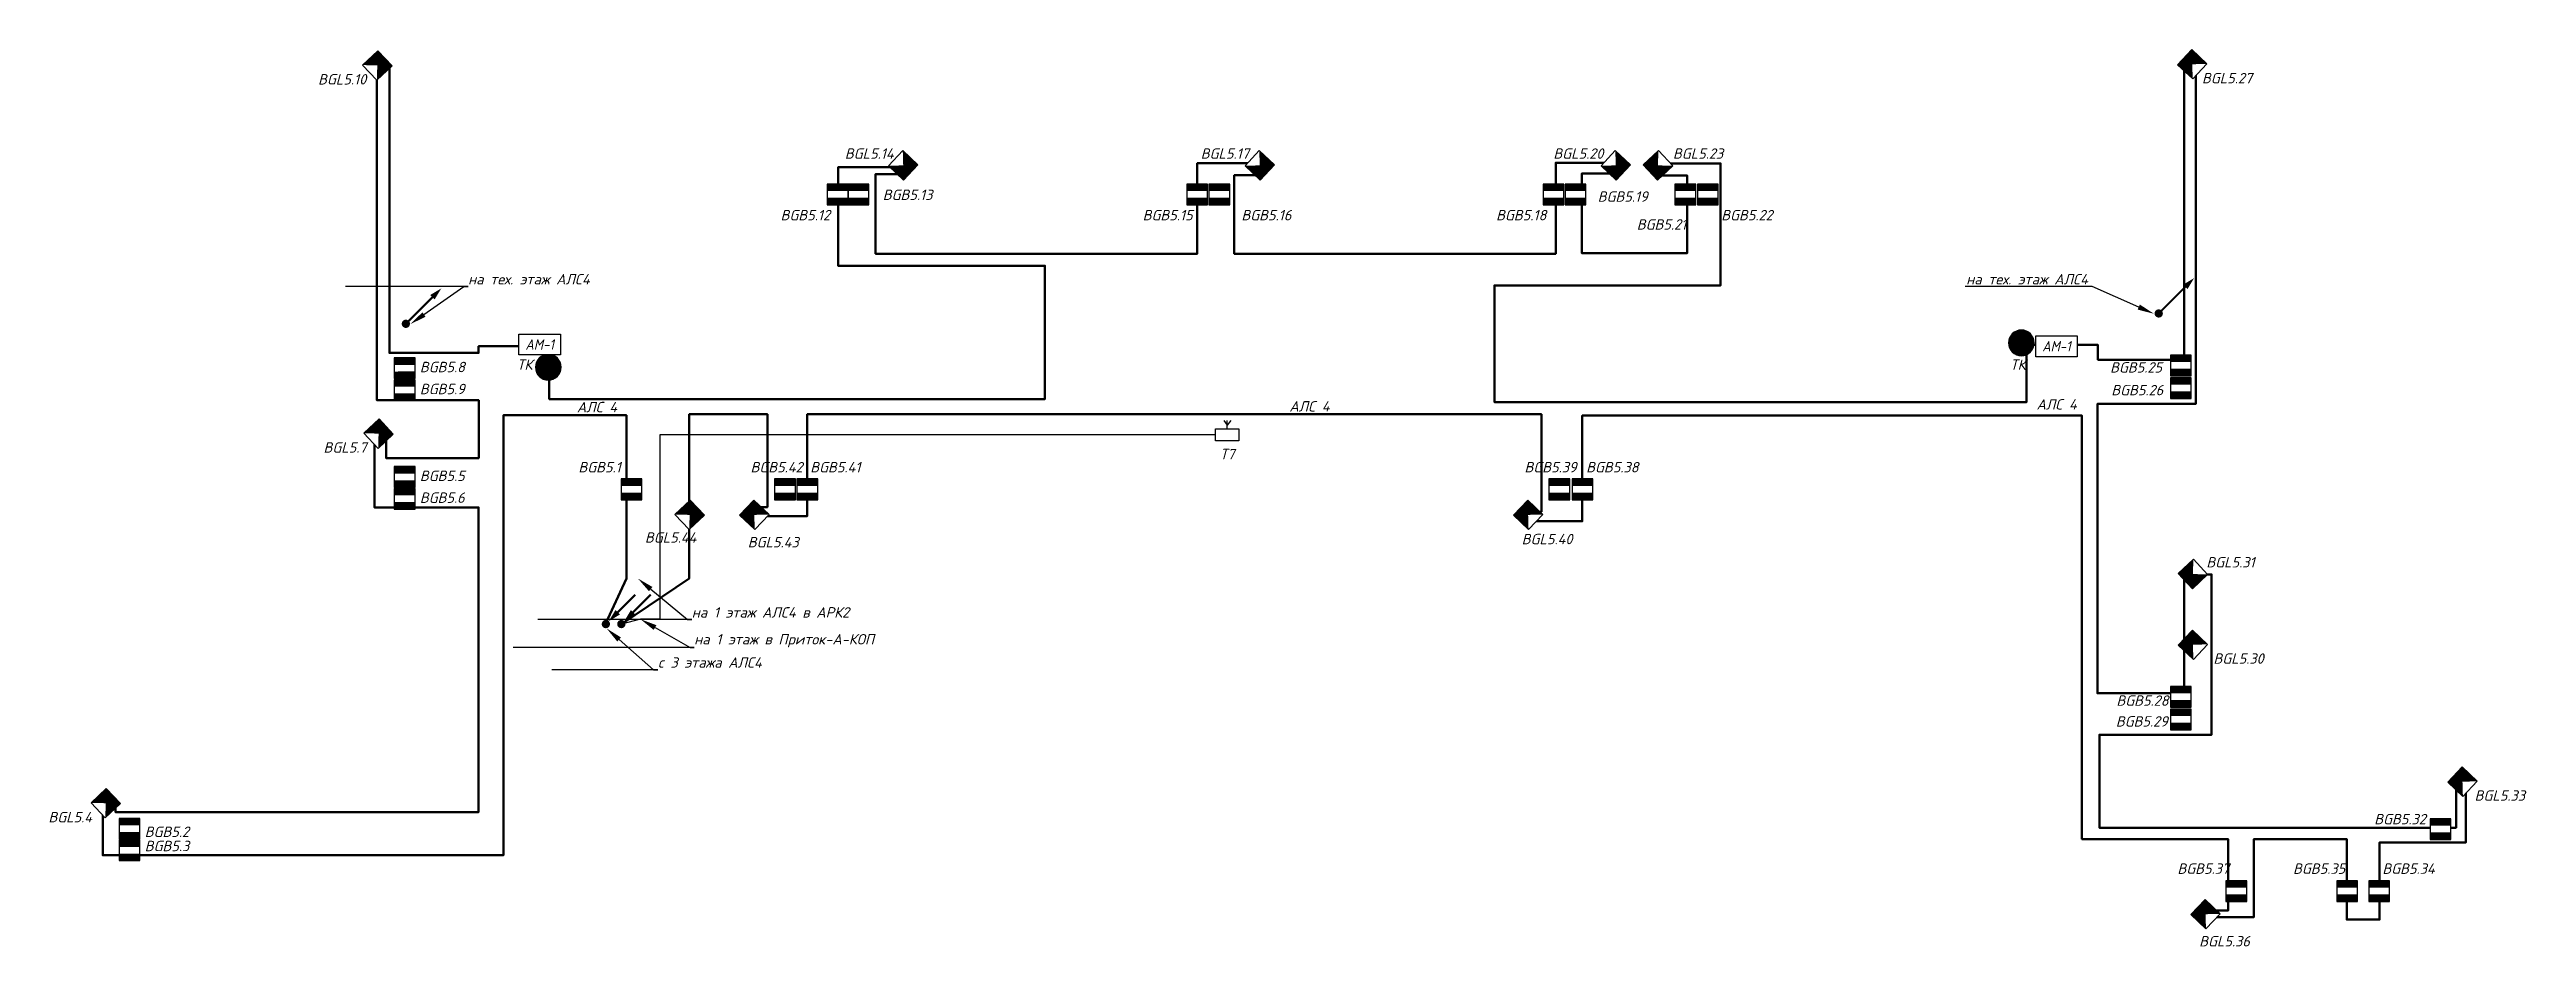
# Model space of a CAD drawing. Extents: x -72636 to 8142370, y -29900 to 852868.
# Drawn here: x 255057 to 314561, y 574661 to 596203 of the extents above; entities that cross this region are included whole.
import ezdxf
from ezdxf import colors
from ezdxf.entities.mleader import LeaderData, LeaderLine
from ezdxf.enums import TextEntityAlignment as Align
from ezdxf.math import Vec2, Vec3

# ---------------------------------------------------------------- set-up
doc = ezdxf.new("R2010")
doc.units = 0
doc.header["$LTSCALE"] = 100
doc.header["$PDMODE"] = 1
doc.header["$PDSIZE"] = 200
for name, color, linetype in [('!!ВОК', 30, 'Continuous'), ('003_ОС', 170, 'Continuous'), ('ODG - ПС', 1, 'Continuous'), ('ODG - Текст', 7, 'Continuous'), ('RC-Позиционные_обозначения', 7, 'Continuous')]:
    doc.layers.add(name, color=color, linetype=linetype)
doc.layers.add('ODG - СОТС', color=7, linetype='Continuous', true_color=0xff5800)
for name, color, linetype, lineweight in [('RC-Извещатели_охранные', 5, 'Continuous', 30), ('RC-Прочее_оборудование', 1, 'Continuous', 30), ('АП_АСУ_ОсновнаяТолстая', 7, 'Continuous', 30), ('Кабельные стояки', 7, 'Continuous', 25), ('текст', 7, 'Continuous', 13)]:
    doc.layers.add(name, color=color, linetype=linetype, lineweight=lineweight)
doc.styles.add('ISOCPEUR', font='isocpeui.ttf', dxfattribs={"height": 250})
doc.linetypes.add('ограждение1', pattern='A,0.25,-0.1,[133,ltypeshp.shx,S=0.1,R=0,X=-0.1,Y=0],-0.1,1', length=1.45)

msp = doc.modelspace()

# ---------------------------------------------------------------- texts
at = {"color": 7, "lineweight": 30, "ltscale": 100, "char_height": 250, "width": 1074.44, "attachment_point": 1, "style": 'ISOCPEUR'}
for insert in [(267725, 587741), (284841, 587758), (302791, 587806)]:
    msp.add_mtext('{\\C256;АЛС 4}', dxfattribs=dict(at, insert=insert))
at = {"layer": 'текст', "color": 7, "char_height": 250, "width": 511.65, "attachment_point": 5, "style": 'ISOCPEUR'}
for s, insert in [('ТК', (266471, 588634)), ('ТК', (302343, 588634)), ('Т7', (283352, 586487))]:
    msp.add_mtext(s, dxfattribs=dict(at, insert=insert))

# ---------------------------------------------------------------- blocks, each defined once
blk = doc.blocks.new('A$C965ac34c')
at = {"layer": '003_ОС', "color": 3, "lineweight": 30, "ltscale": 100}
blk.add_lwpolyline([(0, 284), (560, 284), (560, 0), (0, 0)], close=True, dxfattribs=at)
for points in [[(197, 489), (280, 376)], [(280, 284), (280, 489)], [(363, 489), (280, 376)]]:
    blk.add_lwpolyline(points, dxfattribs=at)
blk = doc.blocks.new('RC-UGO-IOM-02')
at = {"layer": 'RC-Извещатели_охранные'}
blk.add_point((0, 0), dxfattribs=at)
blk.add_wipeout([(2.5, -2.5), (2.5, 2.5), (-2.5, 2.5), (-2.5, -2.5)]).dxf.layer = 'RC-Извещатели_охранные'
blk.add_wipeout([(-2.5, -2.5), (-2.5, 2.5), (2.5, 2.5), (2.5, -2.5)]).dxf.layer = 'RC-Извещатели_охранные'
h = blk.add_hatch(color=256, dxfattribs=at)
h.dxf.hatch_style = 1
h.paths.add_polyline_path([(2.5, 0.8), (2.5, 2.51), (-2.5, 2.5), (-2.5, 0.8)])
h = blk.add_hatch(color=256, dxfattribs=at)
h.dxf.hatch_style = 1
h.paths.add_polyline_path([(2.5, -2.5), (2.5, -0.79), (-2.5, -0.8), (-2.5, -2.5)])
blk.add_lwpolyline([(-2.5, -2.5), (2.5, -2.5), (2.5, 2.5), (-2.5, 2.5)], close=True, dxfattribs=at)
at = {"layer": 'RC-Извещатели_охранные', "style": 'ISOCPEUR'}
blk.add_attdef('PSTN', text='', height=2.5, dxfattribs=at).set_placement((0.98, 2.6), align=Align.BOTTOM_LEFT)
blk = doc.blocks.new('RC-UGO-IOPO-02')
blk.add_wipeout([(2.5, -2.5), (2.5, 2.5), (-2.5, 2.5), (-2.5, -2.5)])
blk.add_wipeout([(-2.5, -2.5), (-2.5, 2.5), (2.5, 2.5), (2.5, -2.5)])
h = blk.add_hatch(color=256)
h.dxf.hatch_style = 1
h.paths.add_polyline_path([(2.5, -2.5), (0, 0), (2.5, 2.5), (-2.5, 2.5), (-2.5, -2.5)])
blk.add_lwpolyline([(-2.5, -2.5), (2.5, -2.5), (2.5, 2.5), (-2.5, 2.5)], close=True)
at = {"style": 'ISOCPEUR'}
blk.add_attdef('PSTN', text='', height=2.5, dxfattribs=at).set_placement((0.98, 2.6), align=Align.BOTTOM_LEFT)
blk = doc.blocks.new('*U34')
at = {"layer": 'ODG - ПС'}
h = blk.add_hatch(color=20, dxfattribs=at)
h.dxf.hatch_style = 1
h.set_gradient(color1=(255, 88, 0), color2=(255, 96, 10), one_color=1, tint=0.52, name='CYLINDER')
h.paths.add_polyline_path([(75, 0, 1), (-75, 0, 1)])
at = {"layer": 'ODG - СОТС', "lineweight": 30}
h = blk.add_hatch(color=7, dxfattribs=at)
h.dxf.hatch_style = 1
h.set_gradient(color1=(255, 255, 255), one_color=1, tint=1, name='INVCYLINDER')
h.paths.add_polyline_path([(-150, 0, 1), (150, 0, 1)])
h.paths.add_polyline_path([(75, 0, -1), (-75, 0, -1)], flags=16)
for radius in [150, 75]:
    blk.add_circle((0, 0), radius, dxfattribs=at)
at = {"layer": 'ODG - Текст', "style": 'ISOCPEUR', "oblique": 15, "width": 0.8}
blk.add_attdef('НОМЕР', text='', height=250, dxfattribs=at).set_placement((0, 325), align=Align.MIDDLE_CENTER)
blk = doc.blocks.new('RC-UGO-AM-01')
blk.add_wipeout([(-4.99, 2.5), (4.99, 2.5), (4.99, -2.5), (-4.99, -2.49)])
blk.add_point((0, 0))
blk.add_wipeout([(4.99, 2.5), (4.99, -2.5), (-4.99, -2.5), (-4.99, 2.5)])
blk.add_wipeout([(-4.99, -2.5), (-4.99, 2.5), (4.99, 2.5), (4.99, -2.5)])
blk.add_lwpolyline([(-4.99, 2.5), (4.99, 2.5), (4.99, -2.5), (-4.99, -2.5), (-4.99, 2.5)], close=True)
blk.add_lwpolyline([(-4.99, 2.5), (-4.99, 2.5)])
blk.add_lwpolyline([(-4.99, 2.5), (-4.99, 2.5)])
at = {"ltscale": 100, "style": 'ISOCPEUR', "width": 0.9}
blk.add_text('АМ-1', height=2.5, dxfattribs=at).set_placement((0, 0), align=Align.MIDDLE)
at = {"style": 'ISOCPEUR'}
blk.add_attdef('PSTN', text='', height=2.5, dxfattribs=at).set_placement((2.32, 2.4), align=Align.BOTTOM_LEFT)
blk = doc.blocks.new('*U65')
blk.add_hatch(color=256).paths.add_polyline_path([(-0.71, -0.71, 1), (0.71, 0.71, 1)])
at = {"const_width": 0.5}
blk.add_lwpolyline([(2.83, 2.83), (7.07, 7.07)], dxfattribs=at)
blk.add_lwpolyline([(0.71, 0.71, 0, 1.5, 0), (2.83, 2.83, 2, 2, 0)], format="xyseb")
blk = doc.blocks.new('*U64')
blk.add_hatch(color=256).paths.add_polyline_path([(-0.71, -0.71, 1), (0.71, 0.71, 1)])
at = {"const_width": 0.5}
blk.add_lwpolyline([(0.5, 0.5), (6.38, 6.38)], dxfattribs=at)
blk.add_lwpolyline([(8.5, 8.5, 0, 1.5, 0), (6.38, 6.38, 2, 2, 0)], format="xyseb")

# ---------------------------------------------------------------- linework, layer by layer
at = {"layer": '!!ВОК', "color": 3, "linetype": 'ограждение1', "lineweight": 50, "ltscale": 500}
msp.add_lwpolyline([(268412, 582406), (268917, 583502), (268917, 587419), (265959, 587419), (265959, 576850), (256337, 576850), (256337, 578176), (256640, 578176), (256640, 577887), (265364, 577887), (265364, 585207), (262862, 585207), (262862, 587034), (263144, 587034), (263144, 586389), (265368, 586389), (265368, 587780), (262922, 587780), (262922, 595815), (263223, 595815), (263223, 588918), (265365, 588918), (265365, 589076), (267063, 589076), (267063, 587807), (278968, 587807), (278968, 591010), (274001, 591010), (274001, 593374), (275693, 593374), (275693, 593212), (274903, 593212), (274903, 591297), (282628, 591297), (282628, 593471), (284231, 593471), (284231, 593185), (283518, 593185), (283518, 591297), (291240, 591297), (291240, 593485), (292811, 593485), (292811, 593226), (291872, 593226), (291872, 591310), (294395, 591310), (294395, 593179), (293639, 593179), (293639, 593469), (295202, 593469), (295202, 590538), (289770, 590538), (289770, 587736), (302552, 587736), (302552, 589109), (304267, 589109), (304267, 588752), (306336, 588752), (306336, 595914), (306618, 595914), (306618, 587691), (304253, 587691), (304253, 580744), (306339, 580744), (306339, 583598), (306997, 583598), (306997, 579746), (304303, 579746), (304303, 577511), (312870, 577511), (312870, 578632), (313105, 578632), (313105, 577159), (311034, 577159), (311034, 575307), (310244, 575307), (310244, 577241), (308012, 577241), (308012, 575368), (306726, 575368), (306726, 575523), (307394, 575523), (307394, 577241), (303883, 577241), (303883, 587413), (291877, 587413), (291877, 584872), (290408, 584872), (290408, 585100), (290896, 585100), (290896, 587445), (273260, 587445), (273260, 584998), (271859, 584998), (271859, 585215), (272302, 585215), (272302, 587445), (270426, 587445), (270426, 583499), (268794, 582404)], dxfattribs=at)
at = {"color": 4, "ltscale": 100}
msp.add_lwpolyline([(283070, 586950), (269717, 586950), (269717, 582519), (269257, 582519), (268794, 582404)], dxfattribs=at)

# ---------------------------------------------------------------- block references
at = {"color": 5, "lineweight": 30, "xscale": -2.054613688905472, "yscale": 2.054613688905472, "zscale": 2.054613688905472, "rotation": 180}
for p in [(302427, 589157), (267039, 588574)]:
    msp.add_blockref('*U34', p, dxfattribs=at)
msp.add_blockref('A$C965ac34c', (283070, 586808))
at = {"layer": 'Кабельные стояки', "color": 5, "xscale": 100, "yscale": 100, "zscale": 100}
for name, p in [('*U64', (263617, 589616)), ('*U64', (305727, 589864)), ('*U65', (268422, 582404)), ('*U65', (268794, 582404))]:
    msp.add_blockref(name, p, dxfattribs=at)

msp.set_redraw_order([(e.dxf.handle, doc.entitydb.next_handle()) for e in msp.query("TEXT MTEXT ATTDEF DIMENSION ARC_DIMENSION")])  # texts and dimensions are drawn at this point

# ---------------------------------------------------------------- leaders
at = {"layer": 'АП_АСУ_ОсновнаяТолстая'}
ml = msp.add_multileader_mtext('Standard', dxfattribs=at)
ml.set_content('на тех. этаж АЛС4', color=256, style='ISOCPEUR')
ml.set_leader_properties()
ml.build(insert=Vec2(0, 0))
ml.multileader.update_dxf_attribs({"text_left_attachment_type": 6, "text_right_attachment_type": 6, "dogleg_length": 100, "arrow_head_size": 400})
ctx = ml.context
ctx.base_point, ctx.char_height, ctx.arrow_head_size, ctx.landing_gap_size, ctx.plane_origin = Vec3(300800, 590511, 0), 250, 400, 0, Vec3(310233, 580352, 0)
ctx.left_attachment, ctx.right_attachment, ctx.text_align_type = 6, 6, 2
notes = []
notes.append((ctx, [(0, (1, 1, 0), (304125, 590511, 0), (-1, 0), 100, [(0, [(305614, 589856, 0)], 0, [])])]))
ctx.mtext.insert, ctx.mtext.width, ctx.mtext.alignment, ctx.mtext.flow_direction = Vec3(304025, 590811, 0), 4570.65, 3, 5
ml = msp.add_multileader_mtext('Standard', dxfattribs=at)
ml.set_content('на 1 этаж АЛС4 в АРК2', color=256, style='ISOCPEUR')
ml.set_leader_properties()
ml.build(insert=Vec2(0, 0))
ml.multileader.update_dxf_attribs({"text_left_attachment_type": 6, "text_right_attachment_type": 6, "dogleg_length": 100, "arrow_head_size": 400})
ctx = ml.context
ctx.base_point, ctx.char_height, ctx.arrow_head_size, ctx.landing_gap_size, ctx.plane_origin = Vec3(270486, 582510, 0), 250, 400, 0, Vec3(279744, 572351, 0)
ctx.left_attachment, ctx.right_attachment = 6, 6
notes.append((ctx, [(1, (1, 1, 0), (270386, 582510, 0), (1, 0), 100, [(0, [(269191, 583499, 0)], 0, [])])]))
ctx.mtext.insert, ctx.mtext.width, ctx.mtext.flow_direction = Vec3(270486, 582810, 0), 4570.65, 5
ml = msp.add_multileader_mtext('Standard', dxfattribs=at)
ml.set_content('на 1 этаж в Приток-А-КОП', color=256, style='ISOCPEUR')
ml.set_leader_properties()
ml.build(insert=Vec2(0, 0))
ml.multileader.update_dxf_attribs({"text_left_attachment_type": 6, "text_right_attachment_type": 6, "dogleg_length": 100, "arrow_head_size": 400})
ctx = ml.context
ctx.base_point, ctx.char_height, ctx.arrow_head_size, ctx.landing_gap_size, ctx.plane_origin = Vec3(270544, 581839, 0), 250, 400, 0, Vec3(279497, 574077, 0)
ctx.left_attachment, ctx.right_attachment = 6, 6
notes.append((ctx, [(1, (1, 1, 0), (270444, 581839, 0), (1, 0), 100, [(0, [(269257, 582519, 0)], 0, [])])]))
ctx.mtext.insert, ctx.mtext.width, ctx.mtext.flow_direction = Vec3(270544, 582164, 0), 4570.65, 5
ml = msp.add_multileader_mtext('Standard', dxfattribs=at)
ml.set_content('c 3 этажа АЛС4 ', color=256, style='ISOCPEUR')
ml.set_leader_properties()
ml.build(insert=Vec2(0, 0))
ml.multileader.update_dxf_attribs({"text_left_attachment_type": 6, "text_right_attachment_type": 6, "dogleg_length": 100, "arrow_head_size": 400})
ctx = ml.context
ctx.base_point, ctx.char_height, ctx.arrow_head_size, ctx.landing_gap_size, ctx.plane_origin = Vec3(269667, 581307, 0), 250, 400, 0, Vec3(276577, 568582, 0)
ctx.left_attachment, ctx.right_attachment = 6, 6
notes.append((ctx, [(1, (1, 1, 0), (269567, 581307, 0), (1, 0), 100, [(0, [(268440, 582299, 0)], 0, [])])]))
ctx.mtext.insert, ctx.mtext.width, ctx.mtext.flow_direction = Vec3(269667, 581607, 0), 2622.39, 5
for ctx, leaders in notes:
    for number, flags, end, landing, length, lines in leaders:
        leader = LeaderData()
        leader.index, (leader.has_last_leader_line, leader.has_dogleg_vector, leader.attachment_direction) = number, flags
        leader.last_leader_point, leader.dogleg_vector, leader.dogleg_length = Vec3(end), Vec3(landing), length
        for number, points, colour, breaks in lines:
            line = LeaderLine()
            line.index, line.vertices, line.color, line.breaks = number, Vec3.list(points), colors.encode_raw_color(colour), breaks
            leader.lines.append(line)
        ctx.leaders.append(leader)

# ---------------------------------------------------------------- next in the draw order: block references
at = {"layer": 'RC-Извещатели_охранные', "lineweight": 30, "ltscale": 30}
ref = msp.add_blockref('RC-UGO-IOPO-02', (262931, 595820), dxfattribs=dict(at, xscale=-100, yscale=100, zscale=100, rotation=43.33003864767731))
ref.add_attrib('PSTN', 'BGL5.10', dxfattribs={"layer": 'RC-Позиционные_обозначения', "height": 250, "style": 'ISOCPEUR'}).set_placement((262088, 595288), align=Align.BOTTOM_CENTER)
ref = msp.add_blockref('RC-UGO-IOPO-02', (306533, 595849), dxfattribs=dict(at, xscale=100, yscale=100, zscale=100, rotation=316.6699613523227))
ref.add_attrib('PSTN', 'BGL5.27', dxfattribs={"layer": 'RC-Позиционные_обозначения', "height": 250, "style": 'ISOCPEUR'}).set_placement((307370, 595317), align=Align.BOTTOM_CENTER)
at = {"layer": 'RC-Извещатели_охранные', "color": 1, "lineweight": 30, "ltscale": 30}
ref = msp.add_blockref('RC-UGO-IOM-02', (273989, 592722), dxfattribs=dict(at, xscale=100, yscale=100, zscale=100))
ref.add_attrib('PSTN', 'BGB5.12', (272619, 592101), dxfattribs={"layer": 'RC-Позиционные_обозначения', "height": 250, "style": 'ISOCPEUR'})
ref = msp.add_blockref('RC-UGO-IOM-02', (282625, 592722), dxfattribs=dict(at, xscale=100, yscale=100, zscale=100))
ref.add_attrib('PSTN', 'BGB5.15', (281318, 592101), dxfattribs={"layer": 'RC-Позиционные_обозначения', "height": 250, "style": 'ISOCPEUR'})
ref = msp.add_blockref('RC-UGO-IOM-02', (291186, 592722), dxfattribs=dict(at, xscale=100, yscale=100, zscale=100))
ref.add_attrib('PSTN', 'BGB5.18', (289809, 592101), dxfattribs={"layer": 'RC-Позиционные_обозначения', "height": 250, "style": 'ISOCPEUR'})
ref = msp.add_blockref('RC-UGO-IOM-02', (263587, 588550), dxfattribs=dict(at, xscale=100, yscale=100, zscale=100))
ref.add_attrib('PSTN', 'BGB5.8', (263954, 588453), dxfattribs={"layer": 'RC-Позиционные_обозначения', "height": 250, "style": 'ISOCPEUR'})
ref = msp.add_blockref('RC-UGO-IOM-02', (306257, 588615), dxfattribs=dict(at, xscale=100, yscale=100, zscale=100))
ref.add_attrib('PSTN', 'BGB5.25', (304559, 588444), dxfattribs={"layer": 'RC-Позиционные_обозначения', "height": 250, "style": 'ISOCPEUR'})
at = {"layer": 'RC-Извещатели_охранные', "lineweight": 30, "ltscale": 30}
ref = msp.add_blockref('RC-UGO-IOPO-02', (262962, 586978), dxfattribs=dict(at, xscale=-100, yscale=100, zscale=100, rotation=43.33003864767731))
ref.add_attrib('PSTN', 'BGL5.7', dxfattribs={"layer": 'RC-Позиционные_обозначения', "height": 250, "style": 'ISOCPEUR'}).set_placement((262157, 586446), align=Align.BOTTOM_CENTER)
at = {"layer": 'RC-Извещатели_охранные', "color": 1, "lineweight": 30, "ltscale": 30}
ref = msp.add_blockref('RC-UGO-IOM-02', (263587, 585937), dxfattribs=dict(at, xscale=100, yscale=100, zscale=100))
ref.add_attrib('PSTN', 'BGB5.5', (263954, 585840), dxfattribs={"layer": 'RC-Позиционные_обозначения', "height": 250, "style": 'ISOCPEUR'})
ref = msp.add_blockref('RC-UGO-IOM-02', (269036, 585639), dxfattribs=dict(at, xscale=100, yscale=100, zscale=100))
ref.add_attrib('PSTN', 'BGB5.1', (267762, 586047), dxfattribs={"layer": 'RC-Позиционные_обозначения', "height": 250, "style": 'ISOCPEUR'})
ref = msp.add_blockref('RC-UGO-IOM-02', (272725, 585639), dxfattribs=dict(at, xscale=100, yscale=100, zscale=100))
ref.add_attrib('PSTN', 'BGB5.42', (271897, 586047), dxfattribs={"layer": 'RC-Позиционные_обозначения', "height": 250, "style": 'ISOCPEUR'})
ref = msp.add_blockref('RC-UGO-IOM-02', (291329, 585639), dxfattribs=dict(at, xscale=100, yscale=100, zscale=100))
ref.add_attrib('PSTN', 'BGB5.39', (290490, 586047), dxfattribs={"layer": 'RC-Позиционные_обозначения', "height": 250, "style": 'ISOCPEUR'})
at = {"layer": 'RC-Извещатели_охранные', "lineweight": 30, "ltscale": 30}
ref = msp.add_blockref('RC-UGO-IOPO-02', (306549, 583606), dxfattribs=dict(at, xscale=-100, yscale=100, zscale=100, rotation=223.3300386476773))
ref.add_attrib('PSTN', 'BGL5.31', dxfattribs={"layer": 'RC-Позиционные_обозначения', "height": 250, "style": 'ISOCPEUR'}).set_placement((307452, 583688), align=Align.BOTTOM_CENTER)
ref = msp.add_blockref('RC-UGO-IOPO-02', (306549, 581907), dxfattribs=dict(at, xscale=100, yscale=100, zscale=100, rotation=316.6699613523227))
ref.add_attrib('PSTN', 'BGL5.30', dxfattribs={"layer": 'RC-Позиционные_обозначения', "height": 250, "style": 'ISOCPEUR'}).set_placement((307645, 581375), align=Align.BOTTOM_CENTER)
at = {"layer": 'RC-Извещатели_охранные', "color": 1, "lineweight": 30, "ltscale": 30}
ref = msp.add_blockref('RC-UGO-IOM-02', (306257, 580657), dxfattribs=dict(at, xscale=100, yscale=100, zscale=100))
ref.add_attrib('PSTN', 'BGB5.28', (304710, 580441), dxfattribs={"layer": 'RC-Позиционные_обозначения', "height": 250, "style": 'ISOCPEUR'})
at = {"layer": 'RC-Извещатели_охранные', "lineweight": 30, "ltscale": 30}
ref = msp.add_blockref('RC-UGO-IOPO-02', (313024, 578618), dxfattribs=dict(at, xscale=100, yscale=100, zscale=100, rotation=316.6699613523227))
ref.add_attrib('PSTN', 'BGL5.33', dxfattribs={"layer": 'RC-Позиционные_обозначения', "height": 250, "style": 'ISOCPEUR'}).set_placement((313921, 578086), align=Align.BOTTOM_CENTER)
at = {"layer": 'RC-Извещатели_охранные', "color": 1, "lineweight": 30, "ltscale": 30}
ref = msp.add_blockref('RC-UGO-IOM-02', (312494, 577480), dxfattribs=dict(at, xscale=100, yscale=100, zscale=100))
ref.add_attrib('PSTN', 'BGB5.32', (310904, 577595), dxfattribs={"layer": 'RC-Позиционные_обозначения', "height": 250, "style": 'ISOCPEUR'})
ref = msp.add_blockref('RC-UGO-IOM-02', (256977, 577487), dxfattribs=dict(at, xscale=100, yscale=100, zscale=100))
ref.add_attrib('PSTN', 'BGB5.2', (257344, 577291), dxfattribs={"layer": 'RC-Позиционные_обозначения', "height": 250, "style": 'ISOCPEUR'})
ref = msp.add_blockref('RC-UGO-IOM-02', (307590, 575990), dxfattribs=dict(at, xscale=100, yscale=100, zscale=100))
ref.add_attrib('PSTN', 'BGB5.37', (306176, 576405), dxfattribs={"layer": 'RC-Позиционные_обозначения', "height": 250, "style": 'ISOCPEUR'})
ref = msp.add_blockref('RC-UGO-IOM-02', (310252, 575990), dxfattribs=dict(at, xscale=100, yscale=100, zscale=100))
ref.add_attrib('PSTN', 'BGB5.35', (308954, 576405), dxfattribs={"layer": 'RC-Позиционные_обозначения', "height": 250, "style": 'ISOCPEUR'})
at = {"layer": 'RC-Прочее_оборудование', "lineweight": 30, "ltscale": 30, "xscale": 100, "yscale": 100, "zscale": 100}
for p in [(266833, 589119), (303271, 589076)]:
    msp.add_blockref('RC-UGO-AM-01', p, dxfattribs=at)

# ---------------------------------------------------------------- next in the draw order: block references
at = {"layer": 'RC-Извещатели_охранные', "color": 1, "lineweight": 30, "ltscale": 30}
ref = msp.add_blockref('RC-UGO-IOM-02', (274492, 592722), dxfattribs=dict(at, xscale=100, yscale=100, zscale=100))
ref.add_attrib('PSTN', 'BGB5.13', (275074, 592590), dxfattribs={"layer": 'RC-Позиционные_обозначения', "height": 250, "style": 'ISOCPEUR'})
ref = msp.add_blockref('RC-UGO-IOM-02', (283158, 592722), dxfattribs=dict(at, xscale=100, yscale=100, zscale=100))
ref.add_attrib('PSTN', 'BGB5.16', (283690, 592101), dxfattribs={"layer": 'RC-Позиционные_обозначения', "height": 250, "style": 'ISOCPEUR'})
ref = msp.add_blockref('RC-UGO-IOM-02', (291716, 592722), dxfattribs=dict(at, xscale=100, yscale=100, zscale=100))
ref.add_attrib('PSTN', 'BGB5.19', (292249, 592546), dxfattribs={"layer": 'RC-Позиционные_обозначения', "height": 250, "style": 'ISOCPEUR'})
ref = msp.add_blockref('RC-UGO-IOM-02', (263587, 588022), dxfattribs=dict(at, xscale=100, yscale=100, zscale=100))
ref.add_attrib('PSTN', 'BGB5.9', (263954, 587925), dxfattribs={"layer": 'RC-Позиционные_обозначения', "height": 250, "style": 'ISOCPEUR'})
ref = msp.add_blockref('RC-UGO-IOM-02', (306257, 588070), dxfattribs=dict(at, xscale=100, yscale=100, zscale=100))
ref.add_attrib('PSTN', 'BGB5.26', (304588, 587899), dxfattribs={"layer": 'RC-Позиционные_обозначения', "height": 250, "style": 'ISOCPEUR'})
ref = msp.add_blockref('RC-UGO-IOM-02', (273263, 585639), dxfattribs=dict(at, xscale=100, yscale=100, zscale=100))
ref.add_attrib('PSTN', 'BGB5.41', (273332, 586047), dxfattribs={"layer": 'RC-Позиционные_обозначения', "height": 250, "style": 'ISOCPEUR'})
ref = msp.add_blockref('RC-UGO-IOM-02', (291884, 585639), dxfattribs=dict(at, xscale=100, yscale=100, zscale=100))
ref.add_attrib('PSTN', 'BGB5.38', (291972, 586047), dxfattribs={"layer": 'RC-Позиционные_обозначения', "height": 250, "style": 'ISOCPEUR'})
ref = msp.add_blockref('RC-UGO-IOM-02', (263587, 585412), dxfattribs=dict(at, xscale=100, yscale=100, zscale=100))
ref.add_attrib('PSTN', 'BGB5.6', (263954, 585315), dxfattribs={"layer": 'RC-Позиционные_обозначения', "height": 250, "style": 'ISOCPEUR'})
at = {"layer": 'RC-Извещатели_охранные', "lineweight": 30, "ltscale": 30}
ref = msp.add_blockref('RC-UGO-IOPO-02', (270435, 585026), dxfattribs=dict(at, xscale=-100, yscale=100, zscale=100, rotation=43.33003864767731))
ref.add_attrib('PSTN', 'BGL5.44', dxfattribs={"layer": 'RC-Позиционные_обозначения', "height": 250, "style": 'ISOCPEUR'}).set_placement((269979, 584283), align=Align.BOTTOM_CENTER)
at = {"layer": 'RC-Извещатели_охранные', "color": 1, "lineweight": 30, "ltscale": 30}
ref = msp.add_blockref('RC-UGO-IOM-02', (306257, 580114), dxfattribs=dict(at, xscale=100, yscale=100, zscale=100))
ref.add_attrib('PSTN', 'BGB5.29', (304697, 579942), dxfattribs={"layer": 'RC-Позиционные_обозначения', "height": 250, "style": 'ISOCPEUR'})
at = {"layer": 'RC-Извещатели_охранные', "lineweight": 30, "ltscale": 30}
ref = msp.add_blockref('RC-UGO-IOPO-02', (256407, 578101), dxfattribs=dict(at, xscale=-100, yscale=100, zscale=100, rotation=43.33003864767731))
ref.add_attrib('PSTN', 'BGL5.4', dxfattribs={"layer": 'RC-Позиционные_обозначения', "height": 250, "style": 'ISOCPEUR'}).set_placement((255555, 577568), align=Align.BOTTOM_CENTER)
at = {"layer": 'RC-Извещатели_охранные', "color": 1, "lineweight": 30, "ltscale": 30}
ref = msp.add_blockref('RC-UGO-IOM-02', (256977, 576972), dxfattribs=dict(at, xscale=100, yscale=100, zscale=100))
ref.add_attrib('PSTN', 'BGB5.3', (257344, 576949), dxfattribs={"layer": 'RC-Позиционные_обозначения', "height": 250, "style": 'ISOCPEUR'})
ref = msp.add_blockref('RC-UGO-IOM-02', (311022, 575990), dxfattribs=dict(at, xscale=100, yscale=100, zscale=100))
ref.add_attrib('PSTN', 'BGB5.34', (311100, 576405), dxfattribs={"layer": 'RC-Позиционные_обозначения', "height": 250, "style": 'ISOCPEUR'})
at = {"layer": 'RC-Извещатели_охранные', "lineweight": 30, "ltscale": 30}
ref = msp.add_blockref('RC-UGO-IOPO-02', (306852, 575435), dxfattribs=dict(at, xscale=100, yscale=100, zscale=100, rotation=316.6699613523227))
ref.add_attrib('PSTN', 'BGL5.36', dxfattribs={"layer": 'RC-Позиционные_обозначения', "height": 250, "style": 'ISOCPEUR'}).set_placement((307308, 574586), align=Align.BOTTOM_CENTER)

# ---------------------------------------------------------------- next in the draw order: leaders
at = {"layer": 'АП_АСУ_ОсновнаяТолстая'}
ml = msp.add_multileader_mtext('Standard', dxfattribs=at)
ml.set_content('на тех. этаж АЛС4', color=256, style='ISOCPEUR')
ml.set_leader_properties()
ml.build(insert=Vec2(0, 0))
ml.multileader.update_dxf_attribs({"text_left_attachment_type": 6, "text_right_attachment_type": 6, "dogleg_length": 100, "arrow_head_size": 400})
ctx = ml.context
ctx.base_point, ctx.char_height, ctx.arrow_head_size, ctx.landing_gap_size, ctx.plane_origin = Vec3(265113, 590511, 0), 250, 400, 0, Vec3(274370, 580352, 0)
ctx.left_attachment, ctx.right_attachment = 6, 6
notes = []
notes.append((ctx, [(1, (1, 1, 0), (265013, 590511, 0), (1, 0), 100, [(0, [(263725, 589608, 0)], 0, [])])]))
ctx.mtext.insert, ctx.mtext.width, ctx.mtext.flow_direction = Vec3(265113, 590811, 0), 4570.65, 5
for ctx, leaders in notes:
    for number, flags, end, landing, length, lines in leaders:
        leader = LeaderData()
        leader.index, (leader.has_last_leader_line, leader.has_dogleg_vector, leader.attachment_direction) = number, flags
        leader.last_leader_point, leader.dogleg_vector, leader.dogleg_length = Vec3(end), Vec3(landing), length
        for number, points, colour, breaks in lines:
            line = LeaderLine()
            line.index, line.vertices, line.color, line.breaks = number, Vec3.list(points), colors.encode_raw_color(colour), breaks
            leader.lines.append(line)
        ctx.leaders.append(leader)

# ---------------------------------------------------------------- next in the draw order: block references
at = {"layer": 'RC-Извещатели_охранные', "lineweight": 30, "ltscale": 30}
ref = msp.add_blockref('RC-UGO-IOPO-02', (275565, 593421), dxfattribs=dict(at, xscale=100, yscale=100, zscale=100, rotation=136.6699613523227))
ref.add_attrib('PSTN', 'BGL5.14', dxfattribs={"layer": 'RC-Позиционные_обозначения', "height": 250, "style": 'ISOCPEUR'}).set_placement((274750, 593504), align=Align.BOTTOM_CENTER)
ref = msp.add_blockref('RC-UGO-IOPO-02', (284130, 593421), dxfattribs=dict(at, xscale=100, yscale=100, zscale=100, rotation=136.6699613523227))
ref.add_attrib('PSTN', 'BGL5.17', dxfattribs={"layer": 'RC-Позиционные_обозначения', "height": 250, "style": 'ISOCPEUR'}).set_placement((283293, 593504), align=Align.BOTTOM_CENTER)
at = {"layer": 'RC-Извещатели_охранные', "color": 1, "lineweight": 30, "ltscale": 30}
ref = msp.add_blockref('RC-UGO-IOM-02', (294356, 592722), dxfattribs=dict(at, xscale=100, yscale=100, zscale=100))
ref.add_attrib('PSTN', 'BGB5.21', (293188, 591877), dxfattribs={"layer": 'RC-Позиционные_обозначения', "height": 250, "style": 'ISOCPEUR'})
at = {"layer": 'RC-Извещатели_охранные', "lineweight": 30, "ltscale": 30}
ref = msp.add_blockref('RC-UGO-IOPO-02', (271988, 585026), dxfattribs=dict(at, xscale=100, yscale=100, zscale=100, rotation=316.6699613523227))
ref.add_attrib('PSTN', 'BGL5.43', dxfattribs={"layer": 'RC-Позиционные_обозначения', "height": 250, "style": 'ISOCPEUR'}).set_placement((272444, 584171), align=Align.BOTTOM_CENTER)
ref = msp.add_blockref('RC-UGO-IOPO-02', (290578, 585026), dxfattribs=dict(at, xscale=100, yscale=100, zscale=100, rotation=316.6699613523227))
ref.add_attrib('PSTN', 'BGL5.40', dxfattribs={"layer": 'RC-Позиционные_обозначения', "height": 250, "style": 'ISOCPEUR'}).set_placement((291034, 584246), align=Align.BOTTOM_CENTER)

# ---------------------------------------------------------------- next in the draw order: block references
ref = msp.add_blockref('RC-UGO-IOPO-02', (292683, 593421), dxfattribs=dict(at, xscale=100, yscale=100, zscale=100, rotation=136.6699613523227))
ref.add_attrib('PSTN', 'BGL5.20', dxfattribs={"layer": 'RC-Позиционные_обозначения', "height": 250, "style": 'ISOCPEUR'}).set_placement((291785, 593504), align=Align.BOTTOM_CENTER)
at = {"layer": 'RC-Извещатели_охранные', "color": 1, "lineweight": 30, "ltscale": 30}
ref = msp.add_blockref('RC-UGO-IOM-02', (294894, 592722), dxfattribs=dict(at, xscale=100, yscale=100, zscale=100))
ref.add_attrib('PSTN', 'BGB5.22', (295217, 592101), dxfattribs={"layer": 'RC-Позиционные_обозначения', "height": 250, "style": 'ISOCPEUR'})

# ---------------------------------------------------------------- next in the draw order: block references
at = {"layer": 'RC-Извещатели_охранные', "lineweight": 30, "ltscale": 30}
ref = msp.add_blockref('RC-UGO-IOPO-02', (293697, 593421), dxfattribs=dict(at, xscale=-100, yscale=100, zscale=100, rotation=223.3300386476773))
ref.add_attrib('PSTN', 'BGL5.23', dxfattribs={"layer": 'RC-Позиционные_обозначения', "height": 250, "style": 'ISOCPEUR'}).set_placement((294660, 593504), align=Align.BOTTOM_CENTER)

doc.saveas('drawing.dxf')
